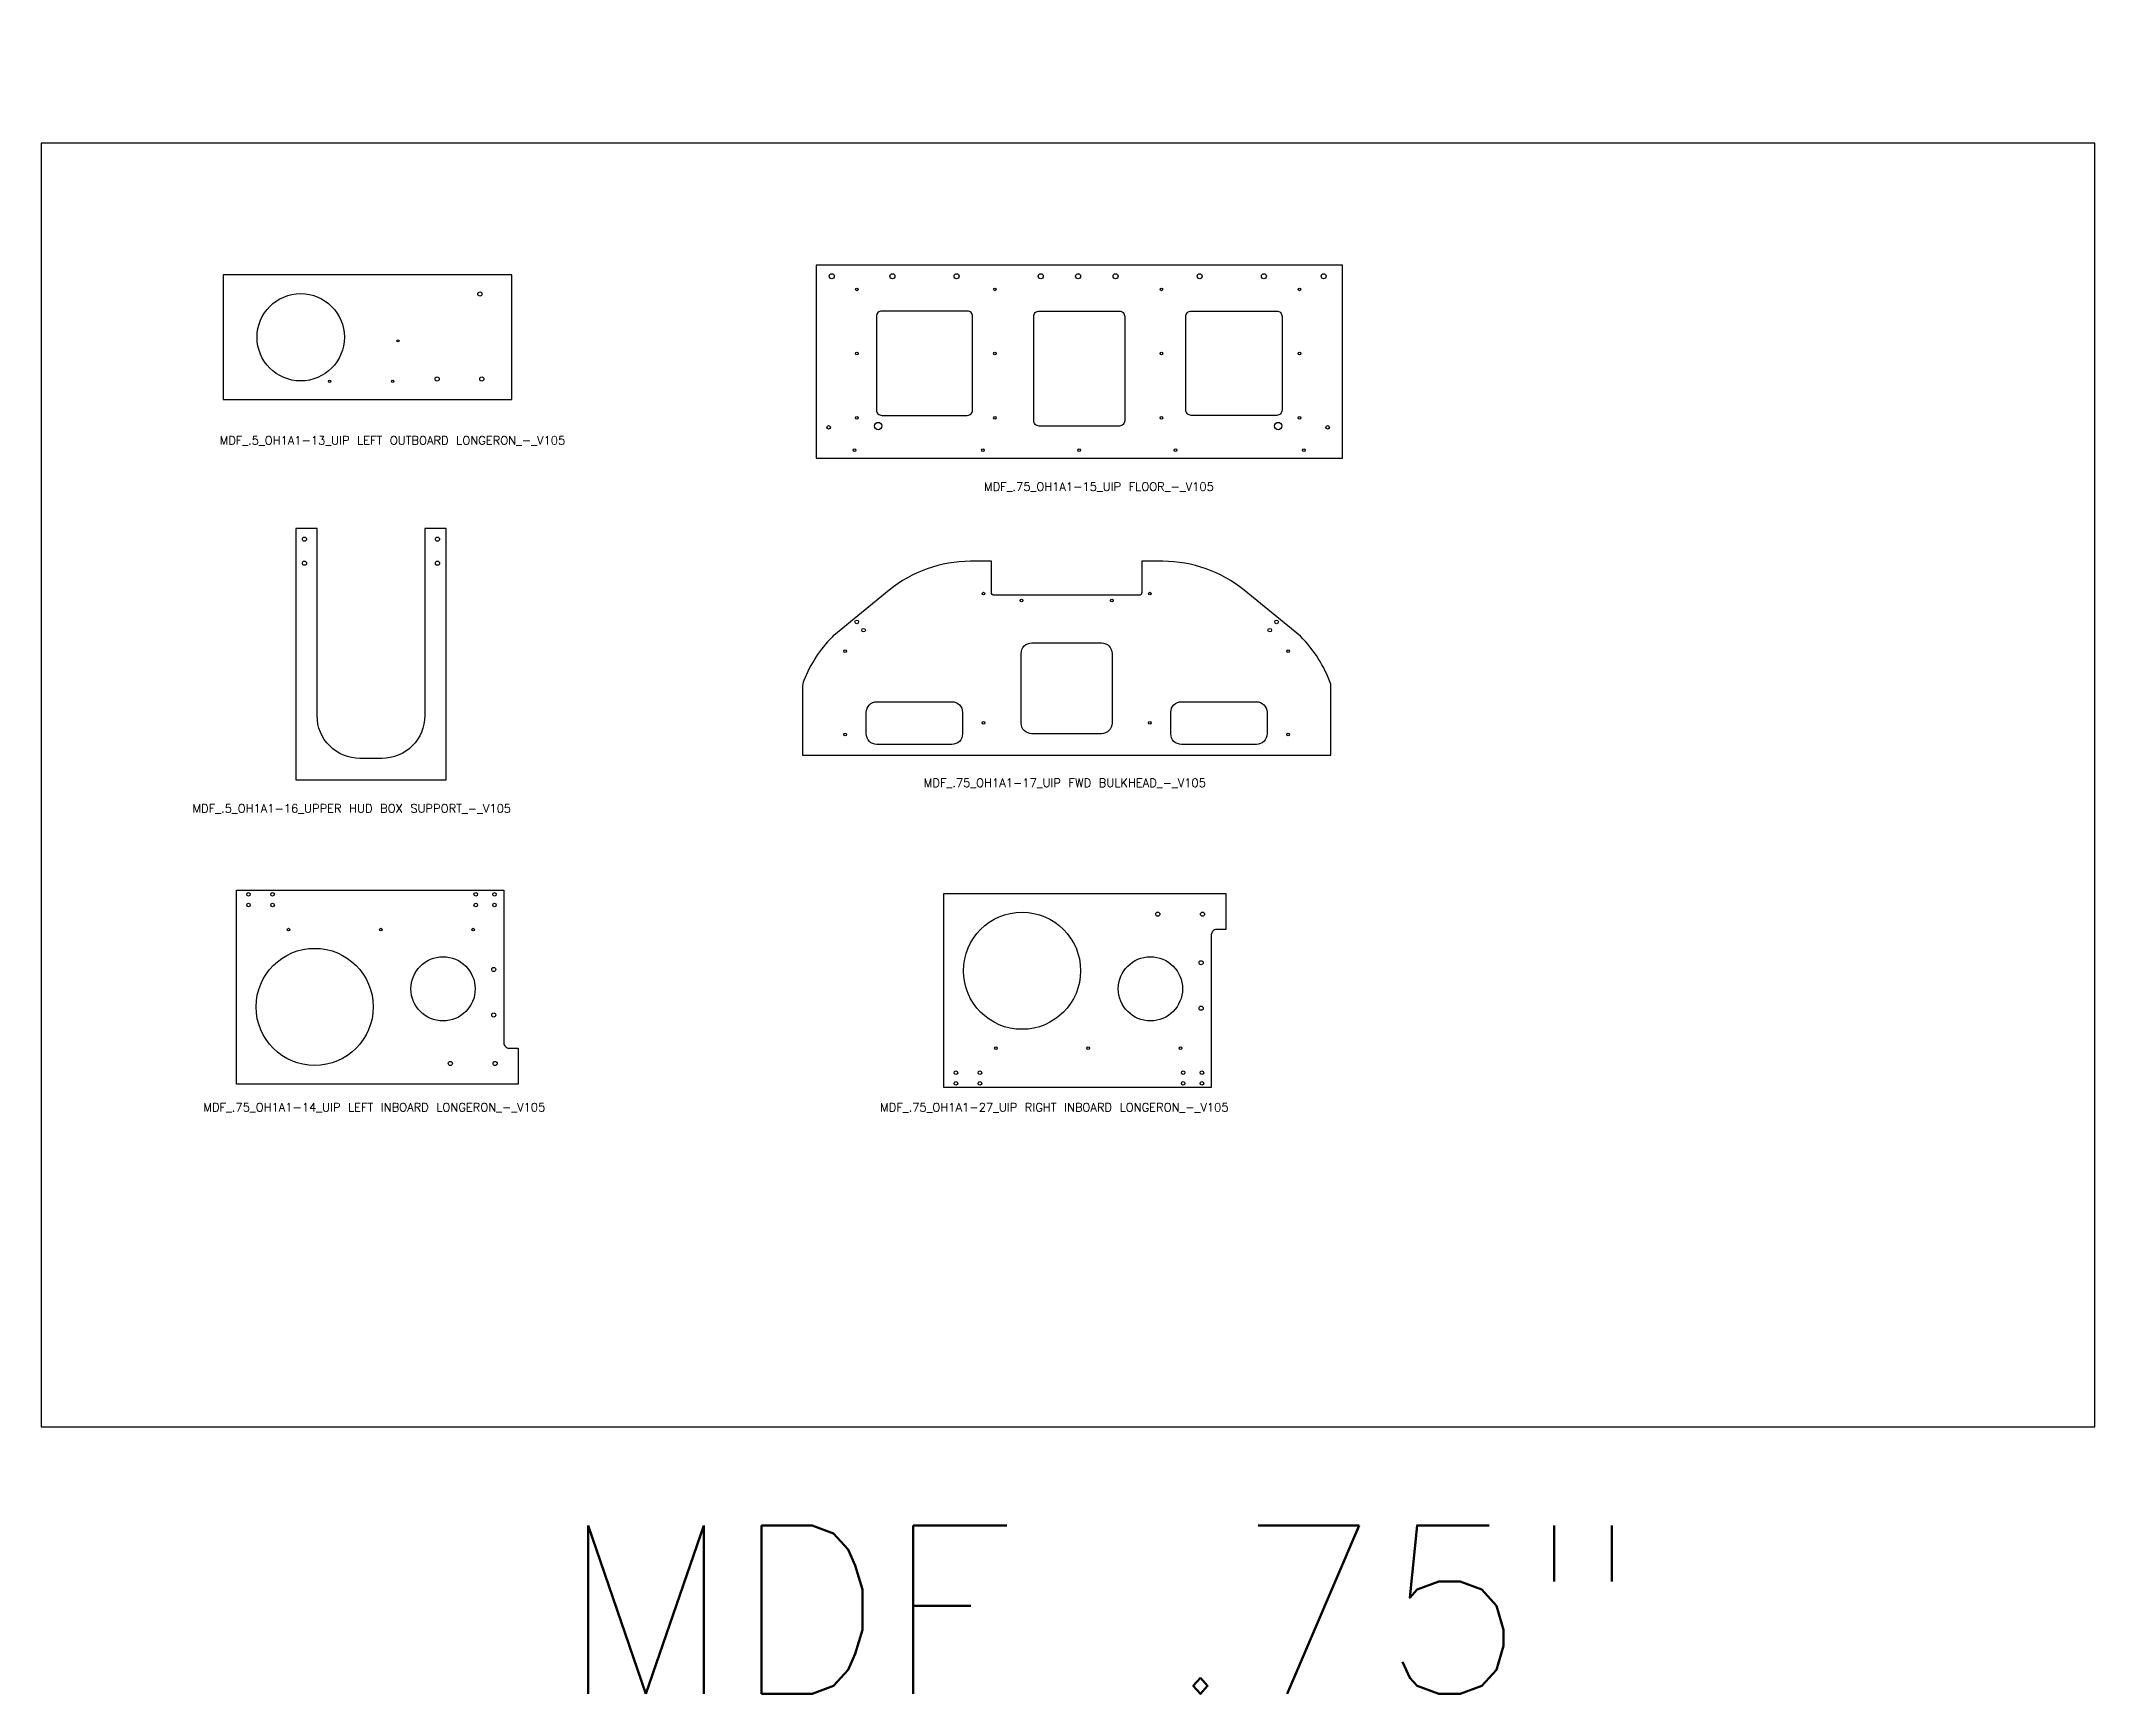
# Model space of a CAD drawing. Header units: inches. Extents: x 315 to 1225, y 29 to 674.
# Drawn here: x 514.2 to 610.2, y 29.8 to 107 of the extents above; entities that cross this region are included whole.
import ezdxf

# ---------------------------------------------------------------- set-up
doc = ezdxf.new("R2010")
doc.units = ezdxf.units.IN
doc.header["$LTSCALE"] = 0.03937
doc.header["$MEASUREMENT"] = 0
doc.styles.get("Standard").update_dxf_attribs({"font": 'txt.shx'})

msp = doc.modelspace()

# ---------------------------------------------------------------- texts
for s, height, p in [('MDF_.5_OH1A1-13_UIP LEFT OUTBOARD LONGERON_-_V105', 0.3937, (522.591, 88.186)), ('MDF_.75_OH1A1-15_UIP FLOOR_-_V105', 0.3937, (558.318, 86.023)), ('MDF_.75_OH1A1-17_UIP FWD BULKHEAD_-_V105', 0.3937, (555.505, 72.178)), ('MDF_.5_OH1A1-16_UPPER HUD BOX SUPPORT_-_V105', 0.3937, (521.324, 70.982)), ('MDF_.75_OH1A1-14_UIP LEFT INBOARD LONGERON_-_V105', 0.3937, (521.829, 57.015)), ('MDF_.75_OH1A1-27_UIP RIGHT INBOARD LONGERON_-_V105', 0.3937, (553.464, 57.01)), ('MDF .75"', 7.874, (538.47, 29.787))]:
    msp.add_text(s, height=height).set_placement(p)

# ---------------------------------------------------------------- linework, layer by layer
at = {"color": 0, "linetype": 'ByBlock', "lineweight": -2}
msp.add_lwpolyline([(610.247, 42.271), (610.247, 102.271), (514.247, 102.271), (514.247, 42.271)], close=True, dxfattribs=at)
for points in [[(536.257, 90.287), (536.257, 96.117), (522.757, 96.117), (522.757, 90.287)], [(575.071, 87.553), (575.071, 96.578), (550.471, 96.578), (550.471, 87.553)]]:
    msp.add_lwpolyline(points, close=True)
for points in [[(557.54, 89.553, 0.414214), (557.79, 89.803), (557.79, 94.178, 0.414214), (557.54, 94.428), (553.54, 94.428, 0.414214), (553.29, 94.178), (553.29, 89.803, 0.414214), (553.54, 89.553)], [(564.646, 89.053), (560.896, 89.053, -0.414214), (560.646, 89.303), (560.646, 94.178, -0.414214), (560.896, 94.428), (564.646, 94.428, -0.414214), (564.896, 94.178), (564.896, 89.303, -0.414214)], [(567.752, 89.803), (567.752, 94.178, -0.414214), (568.002, 94.428), (572.002, 94.428, -0.414214), (572.252, 94.178), (572.252, 89.803, -0.414214), (572.002, 89.553), (568.002, 89.553, -0.414214)], [(533.179, 84.265), (532.179, 84.265), (532.179, 75.515, -0.414214), (530.179, 73.515), (529.15, 73.515, -0.414214), (527.15, 75.515), (527.15, 84.265), (526.15, 84.265), (526.15, 72.515), (533.179, 72.515)], [(551.219, 79.191, 0.101694), (549.902, 77.165, 0.093687), (549.833, 76.8), (549.833, 73.668), (574.533, 73.668), (574.533, 76.98, 0.112372), (573.108, 79.23), (570.478, 81.378, 0.172863), (566.683, 82.73), (565.698, 82.73), (565.698, 81.268, -0.414214), (565.573, 81.143), (558.794, 81.143, -0.414214), (558.669, 81.268), (558.669, 82.73), (557.683, 82.73, 0.172863), (553.889, 81.378), (551.298, 79.263, 0.026767)], [(564.308, 78.418), (564.308, 75.168, -0.414214), (563.808, 74.668), (560.558, 74.668, -0.414214), (560.058, 75.168), (560.058, 78.418, -0.414214), (560.558, 78.918), (563.808, 78.918, -0.414214)], [(557.315, 75.668), (557.315, 74.668, -0.414214), (556.815, 74.168), (553.315, 74.168, -0.414214), (552.815, 74.668), (552.815, 75.668, -0.414214), (553.315, 76.168), (556.815, 76.168, -0.414214)], [(571.552, 75.668), (571.552, 74.668, -0.414214), (571.052, 74.168), (567.552, 74.168, -0.414214), (567.052, 74.668), (567.052, 75.668, -0.414214), (567.552, 76.168), (571.052, 76.168, -0.414214)], [(535.879, 67.352), (535.879, 60.224, 0.414214), (536.129, 59.974), (536.554, 59.974), (536.554, 58.289), (523.379, 58.289), (523.379, 67.352)], [(568.943, 65.267), (568.943, 58.14), (556.443, 58.14), (556.443, 67.202), (569.618, 67.202), (569.618, 65.517), (569.193, 65.517, 0.414214)]]:
    msp.add_lwpolyline(points, format="xyb", close=True)
for centre, radius in [((551.203, 96.053), 0.117), ((554.04, 96.053), 0.117), ((557.04, 96.053), 0.117), ((560.971, 96.053), 0.117), ((562.721, 96.053), 0.117), ((564.471, 96.053), 0.117), ((568.402, 96.053), 0.117), ((571.402, 96.053), 0.117), ((574.196, 96.053), 0.117), ((526.382, 93.202), 2.04), ((534.757, 95.224), 0.0968), ((552.374, 95.441), 0.0625), ((558.832, 95.441), 0.0625), ((566.611, 95.441), 0.0625), ((573.069, 95.441), 0.0625), ((530.933, 93.037), 0.0532), ((552.374, 92.441), 0.0625), ((558.832, 92.441), 0.0625), ((566.611, 92.441), 0.0625), ((573.069, 92.441), 0.0625), ((532.757, 91.254), 0.0967), ((534.846, 91.254), 0.0967), ((527.733, 91.137), 0.0532), ((530.683, 91.137), 0.0532), ((552.374, 89.441), 0.0625), ((558.832, 89.441), 0.0625), ((566.611, 89.441), 0.0625), ((573.069, 89.441), 0.0625), ((551.059, 88.991), 0.0847), ((553.374, 89.053), 0.172), ((572.069, 89.053), 0.172), ((574.384, 88.991), 0.0847), ((552.271, 87.928), 0.0625), ((558.271, 87.928), 0.0625), ((562.771, 87.928), 0.0625), ((567.271, 87.928), 0.0625), ((573.271, 87.928), 0.0625), ((526.556, 83.765), 0.0967), ((532.773, 83.765), 0.0967), ((526.556, 82.64), 0.0967), ((532.773, 82.64), 0.0967), ((558.294, 81.22), 0.0625), ((560.075, 80.893), 0.0625), ((564.292, 80.893), 0.0625), ((566.073, 81.22), 0.0625), ((552.373, 79.898), 0.0847), ((571.994, 79.898), 0.0847), ((552.689, 79.511), 0.0847), ((571.678, 79.511), 0.0847), ((551.836, 78.526), 0.0625), ((572.531, 78.526), 0.0625), ((558.294, 75.178), 0.0625), ((566.073, 75.178), 0.0625), ((551.836, 74.639), 0.0625), ((572.531, 74.639), 0.0625), ((523.941, 67.164), 0.0847), ((525.066, 67.164), 0.0848), ((534.566, 67.164), 0.0848), ((535.441, 67.164), 0.0847), ((523.941, 66.664), 0.0847), ((525.066, 66.664), 0.0848), ((534.566, 66.664), 0.0848), ((535.441, 66.664), 0.0847), ((560.099, 63.59), 2.737), ((566.443, 66.235), 0.0967), ((568.532, 66.235), 0.0967), ((525.816, 65.514), 0.0625), ((530.129, 65.514), 0.0625), ((534.441, 65.514), 0.0625), ((527.035, 61.902), 2.737), ((533.035, 62.744), 1.5), ((535.405, 63.651), 0.0968), ((566.099, 62.747), 1.5), ((568.469, 63.965), 0.0968), ((535.405, 61.526), 0.0968), ((568.469, 61.84), 0.0968), ((558.88, 59.977), 0.0625), ((563.193, 59.977), 0.0625), ((567.505, 59.977), 0.0625), ((533.379, 59.257), 0.0967), ((535.468, 59.257), 0.0967), ((557.005, 58.827), 0.0847), ((558.13, 58.827), 0.0848), ((567.63, 58.827), 0.0848), ((568.505, 58.827), 0.0847), ((557.005, 58.327), 0.0847), ((558.13, 58.327), 0.0848), ((567.63, 58.327), 0.0848), ((568.505, 58.327), 0.0847)]:
    msp.add_circle(centre, radius)

msp.set_redraw_order([(e.dxf.handle, doc.entitydb.next_handle()) for e in msp.query("TEXT MTEXT ATTDEF DIMENSION ARC_DIMENSION")])  # texts and dimensions are drawn at this point

doc.saveas('drawing.dxf')
